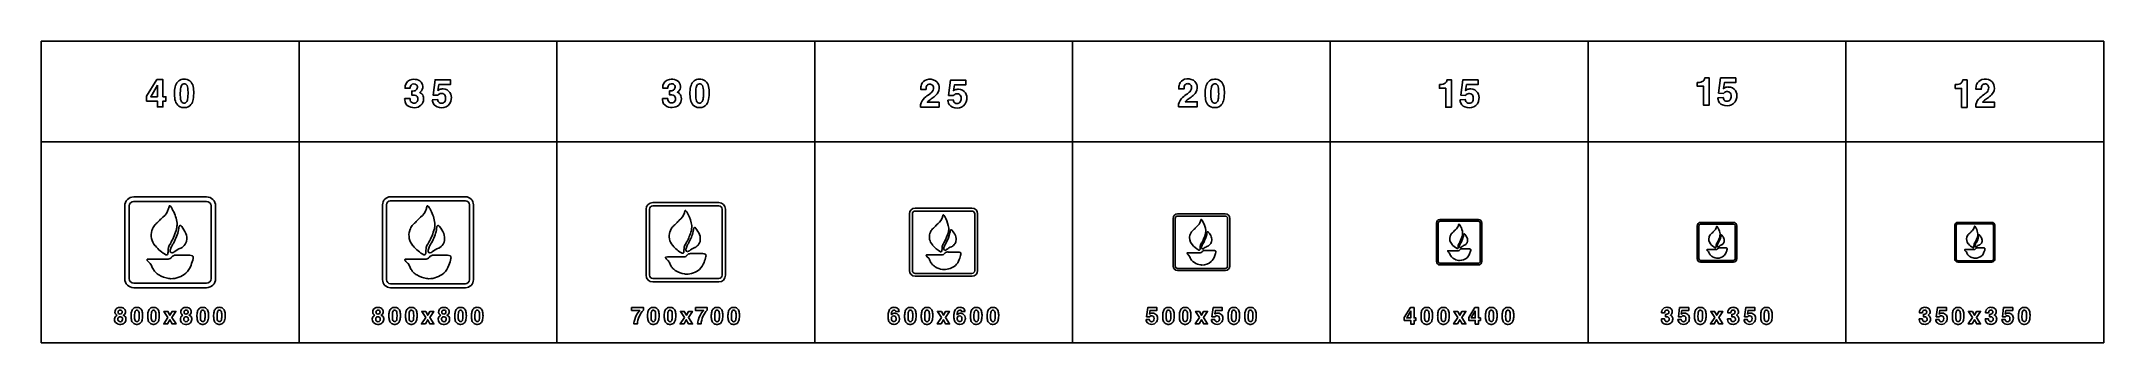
# Model space of a CAD drawing. Extents: x 0 to 18160, y 0 to 2655.
import ezdxf

# ---------------------------------------------------------------- set-up
doc = ezdxf.new("R2010")
doc.units = 0
doc.header["$MEASUREMENT"] = 0

msp = doc.modelspace()

# ---------------------------------------------------------------- linework, layer by layer
for points in [[(0, 1770), (2270, 1770), (2270, 2655), (0, 2655)], [(2270, 1770), (4540, 1770), (4540, 2655), (2270, 2655)], [(4540, 1770), (6810, 1770), (6810, 2655), (4540, 2655)], [(6810, 1770), (9080, 1770), (9080, 2655), (6810, 2655)], [(9080, 1770), (11350, 1770), (11350, 2655), (9080, 2655)], [(11350, 1770), (13620, 1770), (13620, 2655), (11350, 2655)], [(13620, 1770), (15890, 1770), (15890, 2655), (13620, 2655)], [(15890, 1770), (18160, 1770), (18160, 2655), (15890, 2655)], [(927.496, 2171.35), (1017.9, 2317.79), (1070.98, 2317.79), (1070.98, 2166.57), (1097.95, 2166.57), (1097.95, 2128.53), (1070.98, 2128.53), (1070.98, 2076.28), (1023.46, 2076.28), (1023.46, 2128.53), (927.496, 2128.53)], [(1023.46, 2269.13), (963.474, 2166.57), (1023.46, 2166.57)], [(0, 0), (2270, 0), (2270, 1770), (0, 1770)], [(2270, 0), (4540, 0), (4540, 1770), (2270, 1770)], [(4540, 0), (6810, 0), (6810, 1770), (4540, 1770)], [(6810, 0), (9080, 0), (9080, 1770), (6810, 1770)], [(9080, 0), (11350, 0), (11350, 1770), (9080, 1770)], [(11350, 0), (13620, 0), (13620, 1770), (11350, 1770)], [(13620, 0), (15890, 0), (15890, 1770), (13620, 1770)], [(15890, 0), (18160, 0), (18160, 1770), (15890, 1770)], [(1115.2, 221.769), (1080.08, 276.319), (1114.84, 276.319), (1133.11, 242.267), (1151.83, 276.319), (1185.98, 276.319), (1150.44, 222.29), (1186.95, 166.272), (1152.4, 166.272), (1132.54, 202.362), (1112.14, 166.272), (1077.99, 166.272)], [(3385.19, 221.769), (3350.07, 276.319), (3384.84, 276.319), (3403.11, 242.267), (3421.83, 276.319), (3455.97, 276.319), (3420.43, 222.29), (3456.95, 166.272), (3422.4, 166.272), (3402.54, 202.362), (3382.14, 166.272), (3347.99, 166.272)], [(5662.41, 221.386), (5627.29, 275.936), (5662.06, 275.936), (5680.33, 241.884), (5699.05, 275.936), (5733.19, 275.936), (5697.65, 221.908), (5734.17, 165.889), (5699.62, 165.889), (5679.76, 201.979), (5659.35, 165.889), (5625.21, 165.889)], [(7925.79, 221.523), (7890.67, 276.072), (7925.43, 276.072), (7943.7, 242.02), (7962.42, 276.072), (7996.57, 276.072), (7961.03, 222.044), (7997.54, 166.025), (7962.99, 166.025), (7943.13, 202.115), (7922.73, 166.025), (7888.58, 166.025)], [(10198.2, 221.797), (10163.1, 276.346), (10197.9, 276.346), (10216.2, 242.294), (10234.9, 276.346), (10269, 276.346), (10233.5, 222.318), (10270, 166.299), (10235.4, 166.299), (10215.6, 202.389), (10195.2, 166.299), (10161, 166.299)], [(12001, 222.096), (12055.2, 309.963), (12087.1, 309.963), (12087.1, 219.229), (12103.3, 219.229), (12103.3, 196.409), (12087.1, 196.409), (12087.1, 165.058), (12058.6, 165.058), (12058.6, 196.409), (12001, 196.409)], [(12058.6, 280.769), (12022.6, 219.229), (12058.6, 219.229)], [(12472.5, 221.797), (12437.4, 276.347), (12472.2, 276.347), (12490.5, 242.294), (12509.2, 276.347), (12543.3, 276.347), (12507.8, 222.318), (12544.3, 166.299), (12509.7, 166.299), (12489.9, 202.389), (12469.5, 166.299), (12435.3, 166.299)], [(12569, 222.114), (12623.3, 309.981), (12655.1, 309.981), (12655.1, 219.246), (12671.3, 219.246), (12671.3, 196.427), (12655.1, 196.427), (12655.1, 165.076), (12626.6, 165.076), (12626.6, 196.427), (12569, 196.427)], [(12626.6, 280.787), (12590.6, 219.246), (12626.6, 219.246)], [(14734.2, 221.783), (14699.1, 276.333), (14733.9, 276.333), (14752.1, 242.281), (14770.8, 276.333), (14805, 276.333), (14769.4, 222.304), (14806, 166.285), (14771.4, 166.285), (14751.6, 202.375), (14731.2, 166.285), (14697, 166.285)], [(17004.2, 221.783), (16969.1, 276.333), (17003.9, 276.333), (17022.1, 242.281), (17040.8, 276.333), (17075, 276.333), (17039.4, 222.304), (17076, 166.285), (17041.4, 166.285), (17021.6, 202.375), (17001.2, 166.285), (16967, 166.285)]]:
    msp.add_lwpolyline(points, close=True)
for points in [[(1173.29, 2191.65, -0.0563084), (1179.33, 2254.48, -0.130301), (1201.53, 2298.28, -0.174843), (1243.35, 2319.69, -0.147552), (1296.47, 2313.05, -0.192146), (1333.28, 2269.88, -0.0833996), (1342.52, 2212.85, -0.0545507), (1337.51, 2142.08, -0.116773), (1318.43, 2098, -0.221099), (1263.57, 2070.32, -0.162564), (1212.11, 2082.84, -0.174743), (1180.84, 2128.26, -0.0640867), (1173.37, 2186.95)], [(1224.67, 2161.12, 0.0124589), (1225.19, 2154.8, 0.0668192), (1230.8, 2129.4, 0.615362), (1281.7, 2123.79, 0.0726881), (1287.15, 2136.83, 0.0588562), (1291.85, 2174.11, 0.0389037), (1290.23, 2241.09, 0.084671), (1283.64, 2264.43, 0.156013), (1272.18, 2276.6, 0.143208), (1256.47, 2279.56, 0.172584), (1240.71, 2273.36, 0.132565), (1230.76, 2257.8, 0.0498315), (1226.21, 2236.08, 0.0368731)], [(3199.84, 2150.87), (3246.2, 2150.87, 0.0411845), (3248.26, 2135.66, 0.335066), (3278.75, 2110.39, 0.276505), (3310.74, 2124.92, 0.158203), (3316.31, 2145.65, 0.0878221), (3313.34, 2161.57, 0.217575), (3294.82, 2178.44, 0.0882727), (3273.57, 2181.56), (3262.75, 2181.56), (3262.75, 2216.82, 0.0282129), (3282.34, 2217.42, 0.50028), (3309.32, 2262.91, 0.235001), (3290.79, 2277.96, 0.165496), (3265.12, 2275.67, 0.220849), (3250.9, 2259.12, 0.055705), (3248.02, 2240.92), (3203.2, 2240.92, -0.0488003), (3204.97, 2263.51, -0.30773), (3262.59, 2318.01, -0.146685), (3322.07, 2312.08, -0.469869), (3348.61, 2219.31, -0.0891152), (3336.57, 2207.54), (3332.3, 2204.54, -0.0245333), (3343.48, 2198.14, -0.202429), (3365.75, 2161.45, -0.422325), (3303.08, 2072, -0.154301), (3238.98, 2079.19, -0.287878), (3199.96, 2139.89, -0.0143877)], [(3442.43, 2139.57), (3489.39, 2141.35, 0.0452719), (3495.79, 2125.12, 0.0567733), (3500.53, 2118.25, 0.070207), (3504.95, 2114.77, 0.264984), (3540.97, 2112.87, 0.20748), (3558.38, 2135.98, 0.147389), (3557.24, 2174.01, 0.308532), (3527.86, 2195.42, 0.215743), (3498.08, 2185.19, 0.028781), (3492.71, 2178.95), (3450.09, 2180.96), (3467.91, 2315.64), (3601.95, 2315.64), (3601.95, 2273.77), (3501.51, 2273.77), (3492.55, 2221.76, -0.0211252), (3505.46, 2229.3, -0.121371), (3538.8, 2235.15, -0.244671), (3598.59, 2203.2, -0.173069), (3610.16, 2144.07, -0.256779), (3564.98, 2078.08, -0.199585), (3485.44, 2077.01, -0.245625), (3445.16, 2125.91, -0.0170062)], [(5469.08, 2152.29), (5515.45, 2152.29, 0.0411845), (5517.5, 2137.08, 0.335066), (5547.99, 2111.8, 0.276505), (5579.98, 2126.34, 0.158203), (5585.55, 2147.07, 0.0878221), (5582.59, 2162.99, 0.217575), (5564.07, 2179.85, 0.0882727), (5542.82, 2182.97), (5532, 2182.97), (5532, 2218.24, 0.0282129), (5551.59, 2218.83, 0.50028), (5578.56, 2264.33, 0.235001), (5560.04, 2279.38, 0.165496), (5534.37, 2277.09, 0.220849), (5520.15, 2260.54, 0.055705), (5517.27, 2242.33), (5472.44, 2242.33, -0.0488003), (5474.22, 2264.92, -0.30773), (5531.84, 2319.43, -0.146685), (5591.32, 2313.5, -0.469869), (5617.86, 2220.73, -0.0891152), (5605.81, 2208.96), (5601.55, 2205.96, -0.0245333), (5612.72, 2199.56, -0.202429), (5635, 2162.87, -0.422325), (5572.32, 2073.41, -0.154301), (5508.22, 2080.6, -0.287878), (5469.2, 2141.31, -0.0143877)], [(5711.68, 2191.65, -0.0563084), (5717.72, 2254.48, -0.130301), (5739.91, 2298.28, -0.174843), (5781.74, 2319.69, -0.147552), (5834.86, 2313.05, -0.192146), (5871.67, 2269.88, -0.0833996), (5880.91, 2212.85, -0.0545507), (5875.89, 2142.08, -0.116773), (5856.82, 2098, -0.221099), (5801.96, 2070.32, -0.162564), (5750.5, 2082.84, -0.174743), (5719.22, 2128.26, -0.0640867), (5711.76, 2186.95)], [(5763.06, 2161.12, 0.0124589), (5763.57, 2154.8, 0.0668192), (5769.18, 2129.4, 0.615362), (5820.09, 2123.79, 0.0726881), (5825.54, 2136.83, 0.0588562), (5830.24, 2174.11, 0.0389037), (5828.62, 2241.09, 0.084671), (5822.02, 2264.43, 0.156013), (5810.57, 2276.6, 0.143208), (5794.85, 2279.56, 0.172584), (5779.09, 2273.36, 0.132565), (5769.14, 2257.8, 0.0498315), (5764.6, 2236.08, 0.0368731)], [(7741.06, 2074.79, -0.0640343), (7742.32, 2095.72, -0.161687), (7778.14, 2156.27, -0.0283718), (7819.97, 2188.65, 0.0545111), (7840.86, 2206.58, 0.192461), (7855.83, 2246.12, 0.234238), (7842.24, 2272.5, 0.196223), (7816.93, 2277.28, 0.252425), (7795.01, 2260.1, 0.0856617), (7790.86, 2243.08, 0.0202329), (7790.15, 2231.39), (7743.51, 2231.39, -0.0983795), (7749.55, 2272.7, -0.245047), (7795.72, 2315.83, -0.207102), (7872.69, 2307.49, -0.233443), (7905.15, 2255.16, -0.20961), (7886.99, 2190.98, -0.0785124), (7853.06, 2159.51, 0.0107372), (7817.24, 2133.72, 0.0665092), (7801.37, 2117.68), (7905.86, 2117.68), (7905.86, 2074.79)], [(7981.21, 2136.73), (8028.17, 2138.5, 0.0452719), (8034.56, 2122.27, 0.0567733), (8039.3, 2115.4, 0.070207), (8043.73, 2111.93, 0.264984), (8079.74, 2110.03, 0.20748), (8097.16, 2133.13, 0.147389), (8096.02, 2171.17, 0.308532), (8066.63, 2192.57, 0.215743), (8036.85, 2182.34, 0.028781), (8031.48, 2176.1), (7988.87, 2178.12), (8006.68, 2312.79), (8140.72, 2312.79), (8140.72, 2270.93), (8040.29, 2270.93), (8031.33, 2218.92, -0.0211252), (8044.24, 2226.46, -0.121371), (8077.57, 2232.3, -0.244671), (8137.37, 2200.35, -0.173069), (8148.94, 2141.23, -0.256779), (8103.76, 2075.23, -0.199585), (8024.22, 2074.17, -0.245625), (7983.93, 2123.06, -0.0170062)], [(10012.9, 2078.85, -0.0640343), (10014.2, 2099.78, -0.161687), (10050, 2160.33, -0.0283718), (10091.8, 2192.71, 0.0545111), (10112.7, 2210.64, 0.192461), (10127.7, 2250.18, 0.234238), (10114.1, 2276.56, 0.196223), (10088.8, 2281.34, 0.252425), (10066.8, 2264.16, 0.0856617), (10062.7, 2247.14, 0.0202329), (10062, 2235.45), (10015.3, 2235.45, -0.0983795), (10021.4, 2276.76, -0.245047), (10067.6, 2319.89, -0.207102), (10144.5, 2311.55, -0.233443), (10177, 2259.22, -0.20961), (10158.8, 2195.04, -0.0785124), (10124.9, 2163.57, 0.0107372), (10089.1, 2137.78, 0.0665092), (10073.2, 2121.74), (10177.7, 2121.74), (10177.7, 2078.85)], [(10247.9, 2191.49, -0.0563084), (10253.9, 2254.33, -0.130301), (10276.1, 2298.12, -0.174843), (10317.9, 2319.53, -0.147552), (10371, 2312.9, -0.192146), (10407.8, 2269.73, -0.0833996), (10417.1, 2212.7, -0.0545507), (10412.1, 2141.92, -0.116773), (10393, 2097.85, -0.221099), (10338.1, 2070.16, -0.162564), (10286.7, 2082.68, -0.174743), (10255.4, 2128.1, -0.0640867), (10247.9, 2186.79)], [(10299.2, 2160.96, 0.0124589), (10299.8, 2154.64, 0.0668192), (10305.4, 2129.25, 0.615362), (10356.3, 2123.64, 0.0726881), (10361.7, 2136.67, 0.0588562), (10366.4, 2173.95, 0.0389037), (10364.8, 2240.94, 0.084671), (10358.2, 2264.28, 0.156013), (10346.8, 2276.44, 0.143208), (10331, 2279.4, 0.172584), (10315.3, 2273.2, 0.132565), (10305.3, 2257.64, 0.0498315), (10300.8, 2235.92, 0.0368731)], [(12310.9, 2274.45), (12324.1, 2274.45, 0.0261527), (12330.1, 2275.12, 0.0824327), (12354.9, 2282.34, 0.211118), (12374.9, 2306.08, 0.0230957), (12377.6, 2315.99), (12415.7, 2315.99), (12415.7, 2074.01), (12367.1, 2074.01), (12367.1, 2241.03), (12310.9, 2241.03)], [(12491, 2139), (12538, 2140.78, 0.0452719), (12544.4, 2124.55, 0.0567733), (12549.1, 2117.67, 0.070207), (12553.5, 2114.2, 0.264984), (12589.6, 2112.3, 0.20748), (12607, 2135.41, 0.147389), (12605.8, 2173.44, 0.308532), (12576.4, 2194.85, 0.215743), (12546.7, 2184.62, 0.028781), (12541.3, 2178.38), (12498.7, 2180.39), (12516.5, 2315.07), (12650.5, 2315.07), (12650.5, 2273.2), (12550.1, 2273.2), (12541.1, 2221.19, -0.0211252), (12554.1, 2228.73, -0.121371), (12587.4, 2234.58, -0.244671), (12647.2, 2202.63, -0.173069), (12658.8, 2143.5, -0.256779), (12613.6, 2077.51, -0.199585), (12534, 2076.44, -0.245625), (12493.7, 2125.34, -0.0170062)], [(14580.9, 2291.94), (14594, 2291.94, 0.0261527), (14600.1, 2292.61, 0.0824327), (14624.9, 2299.84, 0.211118), (14644.9, 2323.58, 0.0230957), (14647.6, 2333.49), (14685.7, 2333.49), (14685.7, 2091.51), (14637.1, 2091.51), (14637.1, 2258.53), (14580.9, 2258.53)], [(14761, 2156.5), (14808, 2158.28, 0.0452719), (14814.4, 2142.04, 0.0567733), (14819.1, 2135.17, 0.070207), (14823.5, 2131.7, 0.264984), (14859.6, 2129.8, 0.20748), (14877, 2152.9, 0.147389), (14875.8, 2190.94, 0.308532), (14846.4, 2212.34, 0.215743), (14816.7, 2202.11, 0.028781), (14811.3, 2195.87), (14768.7, 2197.89), (14786.5, 2332.56), (14920.5, 2332.56), (14920.5, 2290.7), (14820.1, 2290.7), (14811.1, 2238.69, -0.0211252), (14824, 2246.23, -0.121371), (14857.4, 2252.08, -0.244671), (14917.2, 2220.12, -0.173069), (14928.7, 2161, -0.256779), (14883.6, 2095.01, -0.199585), (14804, 2093.94, -0.245625), (14763.7, 2142.83, -0.0170062)], [(16852.4, 2273.43), (16865.5, 2273.43, 0.0261527), (16871.5, 2274.1, 0.0824327), (16896.4, 2281.32, 0.211118), (16916.4, 2305.06, 0.0230957), (16919, 2314.97), (16957.1, 2314.97), (16957.1, 2072.99), (16908.5, 2072.99), (16908.5, 2240.01), (16852.4, 2240.01)], [(17032.5, 2075.98, -0.0640343), (17033.8, 2096.92, -0.161687), (17069.6, 2157.46, -0.0283718), (17111.4, 2189.85, 0.0545111), (17132.3, 2207.78, 0.192461), (17147.3, 2247.31, 0.234238), (17133.7, 2273.69, 0.196223), (17108.4, 2278.47, 0.252425), (17086.4, 2261.29, 0.0856617), (17082.3, 2244.27, 0.0202329), (17081.6, 2232.58), (17034.9, 2232.58, -0.0983795), (17041, 2273.89, -0.245047), (17087.1, 2317.02, -0.207102), (17164.1, 2308.69, -0.233443), (17196.6, 2256.36, -0.20961), (17178.4, 2192.18, -0.0785124), (17144.5, 2160.7, 0.0107372), (17108.7, 2134.91, 0.0665092), (17092.8, 2118.88), (17197.3, 2118.88), (17197.3, 2075.98)], [(814.994, 485, -0.414213), (734.994, 565), (734.994, 1205, -0.414213), (814.994, 1285), (1454.99, 1285, -0.414213), (1534.99, 1205), (1534.99, 565, -0.414213), (1454.99, 485)], [(3074.99, 485, -0.414213), (3004.99, 555), (3004.99, 1215, -0.414213), (3074.99, 1285), (3734.99, 1285, -0.414213), (3804.99, 1215), (3804.99, 555, -0.414213), (3734.99, 485)], [(814.994, 525), (1454.99, 525, 0.414213), (1494.99, 565), (1494.99, 1205, 0.414213), (1454.99, 1245), (814.994, 1245, 0.414213), (774.994, 1205), (774.994, 565, 0.414213)], [(973.878, 989.3, -0.0337573), (976.203, 994.455, -0.0394471), (996.044, 1031.87, -0.0486481), (1016.11, 1052.24, 0.0371419), (1047.53, 1084.12, -0.0220269), (1069.64, 1105.75, 0.156671), (1121.29, 1180.82, 0.0259182), (1124.97, 1195.8, 0.00726328), (1125.39, 1199.77, -0.446227), (1132.35, 1205.79, -0.0799801), (1133.18, 1205.4, -0.134549), (1145.84, 1190.79, -0.0116911), (1159.78, 1165.35, -0.0932444), (1195.28, 1051.99, -0.0478196), (1194.12, 1018.51, -0.0263854), (1191.55, 1003.06, -0.0525553), (1143.43, 885.118, -0.0133702), (1131.2, 864.474, 0.131387), (1118.35, 828.187, 0.00709696), (1118.22, 826.087, 0.00541895), (1115.72, 788.23, -0.42233), (1099.27, 773.504, -0.0344269), (1098.32, 773.986, -0.0925688), (1004.69, 852.15, -0.00511203), (1002.89, 854.373, -0.261152)], [(3074.99, 520), (3734.99, 520, 0.414213), (3769.99, 555), (3769.99, 1215, 0.414213), (3734.99, 1250), (3074.99, 1250, 0.414213), (3039.99, 1215), (3039.99, 555, 0.414213)], [(3243.88, 989.3, -0.0337573), (3246.2, 994.455, -0.0394471), (3266.04, 1031.87, -0.0486481), (3286.11, 1052.24, 0.0371419), (3317.53, 1084.12, -0.0220269), (3339.64, 1105.75, 0.156671), (3391.29, 1180.82, 0.0259182), (3394.96, 1195.8, 0.00726328), (3395.39, 1199.77, -0.446227), (3402.35, 1205.79, -0.0799801), (3403.18, 1205.4, -0.134549), (3415.84, 1190.79, -0.0116911), (3429.78, 1165.35, -0.0932444), (3465.27, 1051.99, -0.0478196), (3464.12, 1018.51, -0.0263854), (3461.55, 1003.06, -0.0525553), (3413.43, 885.118, -0.0133702), (3401.2, 864.474, 0.131387), (3388.35, 828.187, 0.00709696), (3388.22, 826.087, 0.00541895), (3385.72, 788.23, -0.42233), (3369.27, 773.504, -0.0344269), (3368.32, 773.986, -0.0925688), (3274.69, 852.15, -0.00511203), (3272.89, 854.373, -0.261152)], [(5384.99, 535, -0.414213), (5324.99, 595), (5324.99, 1175, -0.414213), (5384.99, 1235), (5964.99, 1235, -0.414213), (6024.99, 1175), (6024.99, 595, -0.414213), (5964.99, 535)], [(5384.99, 565.001), (5964.99, 565.001, 0.414213), (5994.99, 595.001), (5994.99, 1175, 0.414213), (5964.99, 1205), (5384.99, 1205, 0.414213), (5354.99, 1175), (5354.99, 595.001, 0.414213)], [(5534.02, 976.262, -0.0337573), (5536.05, 980.773, -0.0394471), (5553.41, 1013.51, -0.0486481), (5570.97, 1031.33, 0.0371419), (5598.46, 1059.23, -0.0220269), (5617.81, 1078.16, 0.156671), (5663, 1143.84, 0.0259182), (5666.22, 1156.95, 0.00726328), (5666.59, 1160.42, -0.446227), (5672.68, 1165.69, -0.0799801), (5673.41, 1165.35, -0.134549), (5684.48, 1152.57, -0.0116911), (5696.68, 1130.31, -0.0932444), (5727.74, 1031.12, -0.0478196), (5726.73, 1001.82, -0.0263854), (5724.48, 988.299, -0.0525553), (5682.38, 885.103, -0.0133702), (5671.67, 867.04, 0.131387), (5660.43, 835.289, 0.00709696), (5660.31, 833.452, 0.00541895), (5658.13, 800.326, -0.42233), (5643.73, 787.441, -0.0344269), (5642.91, 787.863, -0.0925688), (5560.98, 856.256, -0.00511203), (5559.4, 858.201, -0.261152)], [(7694.99, 585, -0.414213), (7644.99, 635), (7644.99, 1135, -0.414213), (7694.99, 1185), (8194.99, 1185, -0.414213), (8244.99, 1135), (8244.99, 635, -0.414213), (8194.99, 585)], [(7694.99, 610), (8194.99, 610, 0.414213), (8219.99, 635), (8219.99, 1135, 0.414213), (8194.99, 1160), (7694.99, 1160, 0.414213), (7669.99, 1135), (7669.99, 635, 0.414213)], [(7824.16, 963.225, -0.0337573), (7825.9, 967.092, -0.0394471), (7840.78, 995.155, -0.0486481), (7855.83, 1010.43, 0.0371419), (7879.4, 1034.34, -0.0220269), (7895.98, 1050.57, 0.156671), (7934.71, 1106.86, 0.0259182), (7937.47, 1118.1, 0.00726328), (7937.79, 1121.08, -0.446227), (7943.01, 1125.59, -0.0799801), (7943.64, 1125.3, -0.134549), (7953.13, 1114.34, -0.0116911), (7963.58, 1095.27, -0.0932444), (7990.21, 1010.24, -0.0478196), (7989.34, 985.13, -0.0263854), (7987.41, 973.543, -0.0525553), (7951.32, 885.089, -0.0133702), (7942.15, 869.606, 0.131387), (7932.51, 842.391, 0.00709696), (7932.41, 840.816, 0.00541895), (7930.54, 812.422, -0.42233), (7918.2, 801.378, -0.0344269), (7917.49, 801.74, -0.0925688), (7847.27, 860.363, -0.00511203), (7845.91, 862.03, -0.261152)], [(10005, 635, -0.414213), (9964.99, 675), (9964.99, 1095, -0.414213), (10005, 1135), (10425, 1135, -0.414213), (10465, 1095), (10465, 675, -0.414213), (10425, 635)], [(10005, 655), (10425, 655, 0.414213), (10445, 675), (10445, 1095, 0.414213), (10425, 1115), (10005, 1115, 0.414213), (9984.99, 1095), (9984.99, 675, 0.414213)], [(1136.48, 814.254, -0.0523632), (1141.69, 831.466, -0.0466499), (1149.15, 851.398, -0.0232787), (1164.4, 876.557, 0.00537779), (1167.15, 881.143, 0.0641757), (1209.5, 993.469), (1209.59, 993.987, 0.014782), (1212.24, 1016.78, -0.0431693), (1214.43, 1025.01, -0.037653), (1215.39, 1026.96, -0.584174), (1231.6, 1029.58, -0.0507757), (1235.3, 1025.94, -0.00449677), (1237.21, 1023.52, -0.0477059), (1273.59, 963.034, -0.132611), (1279.42, 895.967), (1278.96, 892.445, -0.0486732), (1274.35, 879.675, -0.118909), (1239.64, 838.704, -0.0213959), (1230.83, 832.995, -0.0658204), (1227.76, 832.071, 0.0749604), (1170.83, 799.683, -0.0240521), (1165, 795.157, -0.0329341), (1161.76, 793.66, -0.704917)], [(3406.48, 814.254, -0.0523632), (3411.69, 831.466, -0.0466499), (3419.15, 851.398, -0.0232787), (3434.4, 876.557, 0.00537779), (3437.15, 881.143, 0.0641757), (3479.5, 993.469), (3479.58, 993.987, 0.014782), (3482.24, 1016.78, -0.0431693), (3484.43, 1025.01, -0.037653), (3485.39, 1026.96, -0.584174), (3501.59, 1029.58, -0.0507757), (3505.3, 1025.94, -0.00449677), (3507.21, 1023.52, -0.0477059), (3543.59, 963.034, -0.132611), (3549.42, 895.967), (3548.96, 892.445, -0.0486732), (3544.35, 879.675, -0.118909), (3509.64, 838.704, -0.0213959), (3500.83, 832.995, -0.0658204), (3497.76, 832.071, 0.0749604), (3440.83, 799.683, -0.0240521), (3435, 795.157, -0.0329341), (3431.76, 793.66, -0.704917)], [(5676.29, 823.098, -0.0523632), (5680.85, 838.158, -0.0466499), (5687.38, 855.598, -0.0232787), (5700.72, 877.612, 0.00537779), (5703.13, 881.625, 0.0641757), (5740.22, 980.137, 0.014782), (5742.58, 1000.31, -0.0431693), (5744.5, 1007.51, -0.037653), (5745.34, 1009.22, -0.584174), (5759.52, 1011.5, -0.0507757), (5762.76, 1008.32, -0.00449677), (5764.43, 1006.21, -0.0477059), (5796.27, 953.28, -0.132611), (5801.36, 894.596), (5800.97, 891.514, -0.0486732), (5796.93, 880.34, -0.118909), (5766.56, 844.491, -0.0213959), (5758.85, 839.495, -0.0658204), (5756.16, 838.687, 0.0749604), (5706.35, 810.348, -0.0240521), (5701.25, 806.388, -0.0329341), (5698.42, 805.077, -0.704917)], [(7946.11, 831.941, -0.0523632), (7950.02, 844.85, -0.0466499), (7955.61, 859.799, -0.0232787), (7967.05, 878.668, 0.00537779), (7969.11, 882.108, 0.0641757), (8000.91, 966.546, 0.014782), (8002.93, 983.838, -0.0431693), (8004.57, 990.008, -0.037653), (8005.29, 991.471, -0.584174), (8017.44, 993.433, -0.0507757), (8020.23, 990.704, -0.00449677), (8021.65, 988.893, -0.0477059), (8048.94, 943.526, -0.132611), (8053.31, 893.225), (8052.97, 890.584, -0.0486732), (8049.51, 881.006, -0.118909), (8023.48, 850.278, -0.0213959), (8016.87, 845.996, -0.0658204), (8014.57, 845.303, 0.0749604), (7971.87, 821.012, -0.0240521), (7967.5, 817.618, -0.0329341), (7965.07, 816.495, -0.704917)], [(10114.3, 950.188, -0.0337573), (10115.8, 953.41, -0.0394471), (10128.2, 976.796, -0.0486481), (10140.7, 989.523, 0.0371419), (10160.3, 1009.45, -0.0220269), (10174.1, 1022.97, 0.156671), (10206.4, 1069.89, 0.0259182), (10208.7, 1079.25, 0.00726328), (10209, 1081.73, -0.446227), (10213.3, 1085.49, -0.0799801), (10213.9, 1085.25, -0.134549), (10221.8, 1076.12, -0.0116911), (10230.5, 1060.22, -0.0932444), (10252.7, 989.369, -0.0478196), (10252, 968.442, -0.0263854), (10250.3, 958.786, -0.0525553), (10220.3, 885.074, -0.0133702), (10212.6, 872.171, 0.131387), (10204.6, 849.492, 0.00709696), (10204.5, 848.18, 0.00541895), (10202.9, 824.519, -0.42233), (10192.7, 815.315, -0.0344269), (10192.1, 815.617, -0.0925688), (10133.6, 864.469, -0.00511203), (10132.4, 865.858, -0.261152)], [(10215.9, 840.784, -0.0523632), (10219.2, 851.541, -0.0466499), (10223.8, 863.999, -0.0232787), (10233.4, 879.723, 0.00537779), (10235.1, 882.59, 0.0641757), (10261.6, 952.955, 0.014782), (10263.3, 967.365, -0.0431693), (10264.6, 972.507, -0.037653), (10265.2, 973.726, -0.584174), (10275.4, 975.361, -0.0507757), (10277.7, 973.087, -0.00449677), (10278.9, 971.578, -0.0477059), (10301.6, 933.771, -0.132611), (10305.3, 891.854), (10305, 889.653, -0.0486732), (10302.1, 881.672, -0.118909), (10280.4, 856.065, -0.0213959), (10274.9, 852.497, -0.0658204), (10273, 851.919, 0.0749604), (10237.4, 831.677, -0.0240521), (10233.7, 828.848, -0.0329341), (10231.7, 827.912, -0.704917)], [(12315, 685, -0.414213), (12285, 715), (12285, 1055, -0.414213), (12315, 1085), (12655, 1085, -0.414213), (12685, 1055), (12685, 715, -0.414213), (12655, 685)], [(12315, 700), (12655, 700, 0.414213), (12670, 715), (12670, 1055, 0.414213), (12655, 1070), (12315, 1070, 0.414213), (12300, 1055), (12300, 715, 0.414213)], [(12404.4, 937.118, -0.0337573), (12405.6, 939.696, -0.0394471), (12415.5, 958.405, -0.0486481), (12425.5, 968.586, 0.0371419), (12441.2, 984.526, -0.0220269), (12452.3, 995.345, 0.156671), (12478.1, 1032.88, 0.0259182), (12479.9, 1040.37, 0.00726328), (12480.2, 1042.35, -0.446227), (12483.8, 1045.26, -0.134549), (12490.4, 1037.86, -0.0116911), (12497.4, 1025.14, -0.0932444), (12515.1, 968.463, -0.0478196), (12514.5, 951.722, -0.0263854), (12513.2, 943.996, -0.0525553), (12489.2, 885.027, -0.0133702), (12483.1, 874.705, 0.131387), (12476.6, 856.562, 0.00709696), (12476.6, 855.512, 0.00541895), (12475.3, 836.583, -0.42233), (12467.1, 829.22, -0.0344269), (12466.6, 829.461, -0.0925688), (12419.8, 868.543, -0.00511203), (12418.9, 869.654, -0.261152)], [(12485.7, 849.595, -0.0523632), (12488.3, 858.201, -0.0466499), (12492, 868.167, -0.0232787), (12499.7, 880.746, 0.00537779), (12501, 883.039, 0.0641757), (12522.2, 939.332, 0.014782), (12523.6, 950.86, -0.0431693), (12524.7, 954.973, -0.037653), (12525.2, 955.949, -0.584174), (12533.3, 957.256, -0.0507757), (12535.1, 955.437, -0.00449677), (12536.1, 954.23, -0.0477059), (12554.3, 923.985, -0.132611), (12557.2, 890.451), (12556.9, 888.69, -0.0486732), (12554.6, 882.305, -0.118909), (12537.3, 861.82, -0.0213959), (12532.9, 858.965, -0.0658204), (12531.3, 858.503, 0.0749604), (12502.9, 842.309, -0.0240521), (12500, 840.046, -0.0329341), (12498.3, 839.298, -0.704917)], [(14610, 710, -0.414213), (14580, 740), (14580, 1030, -0.414213), (14610, 1060), (14900, 1060, -0.414213), (14930, 1030), (14930, 740, -0.414213), (14900, 710)], [(14610, 725), (14900, 725, 0.414213), (14915, 740), (14915, 1030, 0.414213), (14900, 1045), (14610, 1045, 0.414213), (14595, 1030), (14595, 740, 0.414213)], [(14684.5, 930.639, -0.0337573), (14685.5, 932.895, -0.0394471), (14694.2, 949.268, -0.0486481), (14703, 958.178, 0.0371419), (14716.7, 972.128, -0.0220269), (14726.4, 981.596, 0.156671), (14749, 1014.44, 0.0259182), (14750.6, 1021, 0.00726328), (14750.8, 1022.73, -0.446227), (14754, 1025.28, -0.134549), (14759.7, 1018.8, -0.0116911), (14765.8, 1007.68, -0.0932444), (14781.4, 958.071, -0.0478196), (14780.9, 943.419, -0.0263854), (14779.7, 936.658, -0.0525553), (14758.7, 885.052, -0.0133702), (14753.3, 876.019, 0.131387), (14747.7, 860.141, 0.00709696), (14747.7, 859.222, 0.00541895), (14746.6, 842.656, -0.42233), (14739.2, 836.319, -0.0925688), (14698, 870.626, -0.00511203), (14697.2, 871.599, -0.261152)], [(14755.6, 854.044, -0.0523632), (14757.9, 861.575, -0.0466499), (14761.2, 870.297, -0.0232787), (14767.9, 881.306, 0.00537779), (14769.1, 883.313, 0.0641757), (14787.6, 932.576, 0.014782), (14788.8, 942.665, -0.0431693), (14789.8, 946.265, -0.037653), (14790.2, 947.118, -0.584174), (14797.3, 948.263, -0.0507757), (14798.9, 946.671, -0.00449677), (14799.7, 945.614, -0.0477059), (14815.6, 919.146, -0.132611), (14818.2, 889.799), (14818, 888.258, -0.0486732), (14816, 882.67, -0.118909), (14800.8, 864.742, -0.0213959), (14796.9, 862.244, -0.0658204), (14795.6, 861.84, 0.0749604), (14770.7, 847.668, -0.0240521), (14768.1, 845.688, -0.0329341), (14766.7, 845.032, -0.704917)], [(16874, 710, -0.414213), (16850, 734), (16850, 1036, -0.414213), (16874, 1060), (17176, 1060, -0.414213), (17200, 1036), (17200, 734, -0.414213), (17176, 710)], [(16874, 722), (17176, 722, 0.414213), (17188, 734), (17188, 1036, 0.414213), (17176, 1048), (16874, 1048, 0.414213), (16862, 1036), (16862, 734, 0.414213)], [(16954.5, 930.639, -0.0337573), (16955.5, 932.895, -0.0394471), (16964.2, 949.268, -0.0486481), (16973, 958.178, 0.0371419), (16986.7, 972.128, -0.0220269), (16996.4, 981.596, 0.156671), (17019, 1014.44, 0.0259182), (17020.6, 1021, 0.00726328), (17020.8, 1022.73, -0.446227), (17024, 1025.28, -0.134549), (17029.7, 1018.8, -0.0116911), (17035.8, 1007.68, -0.0932444), (17051.4, 958.071, -0.0478196), (17050.9, 943.419, -0.0263854), (17049.7, 936.658, -0.0525553), (17028.7, 885.052, -0.0133702), (17023.3, 876.019, 0.131387), (17017.7, 860.141, 0.00709696), (17017.7, 859.222, 0.00541895), (17016.6, 842.656, -0.42233), (17009.2, 836.319, -0.0925688), (16968, 870.626, -0.00511203), (16967.2, 871.599, -0.261152)], [(17025.6, 854.044, -0.0523632), (17027.9, 861.575, -0.0466499), (17031.2, 870.297, -0.0232787), (17037.9, 881.306, 0.00537779), (17039.1, 883.313, 0.0641757), (17057.6, 932.576, 0.014782), (17058.8, 942.665, -0.0431693), (17059.8, 946.265, -0.037653), (17060.2, 947.118, -0.584174), (17067.3, 948.263, -0.0507757), (17068.9, 946.671, -0.00449677), (17069.7, 945.614, -0.0477059), (17085.6, 919.146, -0.132611), (17088.2, 889.799), (17088, 888.258, -0.0486732), (17086, 882.67, -0.118909), (17070.8, 864.742, -0.0213959), (17066.9, 862.244, -0.0658204), (17065.6, 861.84, 0.0749604), (17040.7, 847.668, -0.0240521), (17038.1, 845.688, -0.0329341), (17036.7, 845.032, -0.704917)], [(1035.64, 597.794, -0.0163151), (1021.48, 606.967, -0.0276111), (1008.61, 618.396, -0.061888), (986.97, 645.244, -0.032779), (977.141, 663.145, 0.112836), (960.072, 697.057, 0.00759794), (958.47, 698.92, 0.018785), (955.912, 701.092, -0.0100558), (944.173, 711.427, -0.120258), (936.975, 720.543, -0.0428575), (933.791, 724.751, -0.129128), (931.43, 731.67, -0.0631985), (931.626, 733.431, -0.212559), (933.099, 735.29, -0.107877), (937.143, 736.327, -0.0203817), (964.433, 736.691), (1118.58, 736.635, 0.236393), (1145.72, 752.113, 0.0091312), (1147.02, 753.764), (1147.5, 754.264, -0.241004), (1183.98, 770.632, -0.0199338), (1190.51, 770.402), (1307.15, 770.494, -0.105385), (1330.53, 765.76, -0.0537229), (1333.63, 763.459, -0.118209), (1337.76, 757.775, -0.125638), (1337.49, 742.991, -0.0349123), (1318.66, 682.872, -0.1327), (1273.24, 611.868, -0.176273), (1140.84, 564.165, -0.0252862), (1122.96, 565.612, -0.0998478)], [(3305.64, 597.794, -0.0163151), (3291.48, 606.967, -0.0276111), (3278.61, 618.396, -0.061888), (3256.97, 645.244, -0.032779), (3247.14, 663.145, 0.112836), (3230.07, 697.057, 0.00759794), (3228.47, 698.92, 0.018785), (3225.91, 701.092, -0.0100558), (3214.17, 711.427, -0.120258), (3206.97, 720.543, -0.0428575), (3203.79, 724.751, -0.129128), (3201.43, 731.67, -0.0631985), (3201.63, 733.431, -0.212559), (3203.1, 735.29, -0.107877), (3207.14, 736.327, -0.0203817), (3234.43, 736.691), (3388.58, 736.635, 0.236393), (3415.72, 752.113, 0.0091312), (3417.02, 753.764), (3417.5, 754.264, -0.241004), (3453.98, 770.632, -0.0199338), (3460.51, 770.402), (3577.15, 770.494, -0.105385), (3600.53, 765.76, -0.0537229), (3603.63, 763.459, -0.118209), (3607.76, 757.775, -0.125638), (3607.49, 742.991, -0.0349123), (3588.66, 682.872, -0.1327), (3543.24, 611.868, -0.176273), (3410.84, 564.165, -0.0252862), (3392.96, 565.612, -0.0998478)], [(5588.05, 633.695, -0.0163151), (5575.67, 641.721, -0.0276111), (5564.41, 651.721, -0.061888), (5545.47, 675.213, -0.032779), (5536.87, 690.877, 0.112836), (5521.94, 720.55, 0.00759794), (5520.53, 722.18, 0.018785), (5518.3, 724.081, -0.0100558), (5508.03, 733.124, -0.120258), (5501.73, 741.1, -0.0428575), (5498.94, 744.782, -0.129128), (5496.87, 750.836, -0.0631985), (5497.05, 752.377, -0.212559), (5498.34, 754.003, -0.107877), (5501.87, 754.911, -0.0203817), (5525.75, 755.23), (5660.63, 755.181, 0.236393), (5684.38, 768.724, 0.0091312), (5685.52, 770.169), (5685.94, 770.606, -0.241004), (5717.85, 784.928, -0.0199338), (5723.57, 784.727), (5825.63, 784.807, -0.105385), (5846.09, 780.665, -0.0537229), (5848.8, 778.652, -0.118209), (5852.41, 773.678, -0.125638), (5852.18, 760.743, -0.0349123), (5835.7, 708.138, -0.1327), (5795.96, 646.009, -0.176273), (5680.11, 604.27, -0.0252862), (5664.46, 605.535, -0.0998478)], [(7870.48, 669.596, -0.0163151), (7859.86, 676.475, -0.0276111), (7850.21, 685.047, -0.061888), (7833.98, 705.183, -0.032779), (7826.6, 718.609, 0.112836), (7813.8, 744.043, 0.00759794), (7812.6, 745.44, 0.018785), (7810.68, 747.069, -0.0100558), (7801.88, 754.821, -0.120258), (7796.48, 761.657, -0.0428575), (7794.09, 764.813, -0.129128), (7792.32, 770.002, -0.0631985), (7792.47, 771.323, -0.212559), (7793.57, 772.717, -0.107877), (7796.61, 773.496, -0.0203817), (7817.07, 773.768), (7932.68, 773.727, 0.236393), (7953.04, 785.335, 0.0091312), (7954.01, 786.573), (7954.38, 786.948, -0.241004), (7981.73, 799.224, -0.0199338), (7986.63, 799.052), (8074.11, 799.12, -0.105385), (8091.65, 795.57, -0.0537229), (8093.97, 793.844, -0.118209), (8097.07, 789.581, -0.125638), (8096.87, 778.494, -0.0349123), (8082.74, 733.404, -0.1327), (8048.68, 680.151, -0.176273), (7949.38, 644.374, -0.0252862), (7935.97, 645.459, -0.0998478)], [(10152.9, 705.496, -0.0163151), (10144, 711.229, -0.0276111), (10136, 718.372, -0.061888), (10122.5, 735.153, -0.032779), (10116.3, 746.341, 0.112836), (10105.7, 767.536, 0.00759794), (10104.7, 768.7, 0.018785), (10103.1, 770.058, -0.0100558), (10095.7, 776.517, -0.120258), (10091.2, 782.215, -0.0428575), (10089.2, 784.845, -0.129128), (10087.8, 789.169, -0.0631985), (10087.9, 790.269, -0.212559), (10088.8, 791.431, -0.107877), (10091.3, 792.08, -0.0203817), (10108.4, 792.307), (10204.7, 792.272, 0.236393), (10221.7, 801.946, 0.0091312), (10222.7, 803.134, -0.241004), (10245.6, 813.52, -0.0199338), (10249.7, 813.377), (10322.6, 813.434, -0.105385), (10337.2, 810.475, -0.0537229), (10339.1, 809.037, -0.118209), (10341.7, 805.484, -0.125638), (10341.6, 796.245, -0.0349123), (10329.8, 758.67, -0.1327), (10301.4, 714.292, -0.176273), (10218.6, 684.479, -0.0252862), (10207.5, 685.382, -0.0998478)], [(12435.3, 741.365, -0.0163151), (12428.2, 745.951, -0.0276111), (12421.8, 751.666, -0.061888), (12410.9, 765.09, -0.032779), (12406, 774.04, 0.112836), (12397.5, 790.996, 0.00759794), (12396.7, 791.928, 0.018785), (12395.4, 793.014, -0.0100558), (12389.6, 798.182, -0.120258), (12386, 802.739, -0.0428575), (12384.4, 804.843, -0.129128), (12383.2, 808.303, -0.0631985), (12383.3, 809.183, -0.212559), (12384, 810.113, -0.107877), (12386, 810.632, -0.0203817), (12399.7, 810.813), (12476.8, 810.786, 0.236393), (12490.3, 818.524, 0.0091312), (12491.1, 819.475, -0.241004), (12509.5, 827.784, -0.0199338), (12512.7, 827.669), (12571, 827.715, -0.105385), (12582.7, 825.348, -0.0537229), (12584.3, 824.197, -0.118209), (12586.3, 821.355, -0.125638), (12586.2, 813.964, -0.0349123), (12576.8, 783.904, -0.1327), (12554.1, 748.402, -0.176273), (12487.9, 724.551, -0.0252862), (12478.9, 725.274, -0.0998478)], [(14711.5, 759.327, -0.0163151), (14705.3, 763.341, -0.0276111), (14699.7, 768.342, -0.061888), (14690.2, 780.09, -0.032779), (14685.9, 787.923, 0.112836), (14678.5, 802.762, 0.00759794), (14677.8, 803.577, 0.018785), (14676.6, 804.528, -0.0100558), (14671.5, 809.05, -0.120258), (14668.3, 813.039, -0.0428575), (14667, 814.88, -0.129128), (14665.9, 817.907, -0.0631985), (14666, 818.678, -0.212559), (14666.7, 819.491, -0.107877), (14668.4, 819.946, -0.0203817), (14680.4, 820.105), (14747.8, 820.08, 0.236393), (14759.7, 826.853, 0.0091312), (14760.4, 827.685, -0.241004), (14776.4, 834.956, -0.0199338), (14779.3, 834.856), (14830.3, 834.896, -0.105385), (14840.6, 832.824, -0.0537229), (14841.9, 831.818, -0.118209), (14843.7, 829.33, -0.125638), (14843.6, 822.862, -0.0349123), (14835.4, 796.555, -0.1327), (14815.5, 765.486, -0.176273), (14757.6, 744.613, -0.0252862), (14749.7, 745.245, -0.0998478)], [(16981.5, 759.327, -0.0163151), (16975.3, 763.341, -0.0276111), (16969.7, 768.342, -0.061888), (16960.2, 780.09, -0.032779), (16955.9, 787.923, 0.112836), (16948.5, 802.762, 0.00759794), (16947.8, 803.577, 0.018785), (16946.6, 804.528, -0.0100558), (16941.5, 809.05, -0.120258), (16938.3, 813.039, -0.0428575), (16937, 814.88, -0.129128), (16935.9, 817.907, -0.0631985), (16936, 818.678, -0.212559), (16936.7, 819.491, -0.107877), (16938.4, 819.946, -0.0203817), (16950.4, 820.105), (17017.8, 820.08, 0.236393), (17029.7, 826.853, 0.0091312), (17030.4, 827.685, -0.241004), (17046.4, 834.956, -0.0199338), (17049.3, 834.856), (17100.3, 834.896, -0.105385), (17110.6, 832.824, -0.0537229), (17111.9, 831.818, -0.118209), (17113.7, 829.33, -0.125638), (17113.6, 822.862, -0.0349123), (17105.4, 796.555, -0.1327), (17085.5, 765.486, -0.176273), (17027.6, 744.613, -0.0252862), (17019.7, 745.245, -0.0998478)], [(667.968, 242.323, -0.0382282), (664.485, 243.627, -0.270406), (649.106, 267.703, -0.377372), (679.437, 309.622, -0.15371), (717.921, 307.513, -0.416366), (738.324, 258.058, -0.173733), (723.774, 243.674), (722.328, 242.987, -0.0479914), (731.997, 238.034, -0.173856), (743.608, 221.873, -0.440125), (712.542, 164.243, -0.184), (667.115, 168.106, -0.410286), (649.627, 226.897, -0.151435), (664.035, 240.357)], [(674.84, 207.087, 0.0490068), (675.765, 200.38, 0.121824), (679.864, 191.992, 0.229649), (696.878, 185.641, 0.256774), (712.873, 195.57, 0.178638), (714.674, 215.12, 0.196143), (706.475, 226.186, 0.197496), (689.082, 228.271, 0.222887), (677.163, 219.006, 0.124888)], [(677.305, 267.821, 0.0587981), (678.182, 263.887, 0.18403), (685.267, 254.717, 0.217144), (702.684, 253.485, 0.192437), (710.883, 260.57, 0.157808), (712.542, 273.982, 0.166677), (707.968, 282.821, 0.173614), (695.954, 287.323, 0.2359), (681.001, 280.902, 0.184791)], [(791.138, 234.257, -0.0563084), (794.763, 271.959, -0.130301), (808.081, 298.238, -0.174843), (833.176, 311.082, -0.147552), (865.048, 307.101, -0.192146), (887.133, 281.2, -0.0833996), (892.678, 246.982, -0.0545507), (889.668, 204.518, -0.116773), (878.223, 178.073, -0.221099), (845.308, 161.461, -0.162564), (814.432, 168.973, -0.174743), (795.664, 196.224, -0.0640867), (791.185, 231.437)], [(821.967, 215.94, 0.0124589), (822.275, 212.148, 0.0668192), (825.64, 196.911, 0.615362), (856.185, 193.547, 0.0726881), (859.455, 201.366, 0.0588562), (862.275, 223.736, 0.0389037), (861.304, 263.926, 0.084671), (857.346, 277.93, 0.156013), (850.474, 285.229, 0.143208), (841.043, 287.006, 0.172584), (831.588, 283.286, 0.132565), (825.616, 273.949, 0.0498315), (822.891, 260.916, 0.0368731)], [(937.884, 234.248, -0.0563084), (941.51, 271.95, -0.130301), (954.827, 298.229, -0.174843), (979.922, 311.073, -0.147552), (1011.79, 307.092, -0.192146), (1033.88, 281.192, -0.0833996), (1039.42, 246.974, -0.0545507), (1036.41, 204.509, -0.116773), (1024.97, 178.064, -0.221099), (992.055, 161.452, -0.162564), (961.178, 168.964, -0.174743), (942.41, 196.215, -0.0640867), (937.931, 231.428)], [(968.713, 215.931, 0.0124589), (969.021, 212.139, 0.0668192), (972.386, 196.902, 0.615362), (1002.93, 193.538, 0.0726881), (1006.2, 201.357, 0.0588562), (1009.02, 223.727, 0.0389037), (1008.05, 263.917, 0.084671), (1004.09, 277.921, 0.156013), (997.22, 285.22, 0.143208), (987.789, 286.997, 0.172584), (978.334, 283.277, 0.132565), (972.363, 273.94, 0.0498315), (969.637, 260.907, 0.0368731)], [(1248.01, 242.296, -0.0382282), (1244.53, 243.599, -0.270406), (1229.15, 267.675, -0.377372), (1259.48, 309.594, -0.15371), (1297.96, 307.485, -0.416366), (1318.36, 258.03, -0.173733), (1303.82, 243.646), (1302.37, 242.959, -0.0479914), (1312.04, 238.007, -0.173856), (1323.65, 221.845, -0.440125), (1292.58, 164.215, -0.184), (1247.16, 168.078, -0.410286), (1229.67, 226.869, -0.151435), (1244.08, 240.329)], [(1254.88, 207.059, 0.0490068), (1255.81, 200.353, 0.121824), (1259.91, 191.964, 0.229649), (1276.92, 185.613, 0.256774), (1292.91, 195.542, 0.178638), (1294.72, 215.092, 0.196143), (1286.52, 226.158, 0.197496), (1269.12, 228.244, 0.222887), (1257.2, 218.978, 0.124888)], [(1257.35, 267.793, 0.0587981), (1258.22, 263.86, 0.18403), (1265.31, 254.689, 0.217144), (1282.73, 253.457, 0.192437), (1290.92, 260.542, 0.157808), (1292.58, 273.954, 0.166677), (1288.01, 282.793, 0.173614), (1276, 287.296, 0.2359), (1261.04, 280.874, 0.184791)], [(1371.18, 234.284, -0.0563084), (1374.8, 271.986, -0.130301), (1388.12, 298.265, -0.174843), (1413.22, 311.109, -0.147552), (1445.09, 307.128, -0.192146), (1467.17, 281.227, -0.0833996), (1472.72, 247.01, -0.0545507), (1469.71, 204.545, -0.116773), (1458.26, 178.1, -0.221099), (1425.35, 161.488, -0.162564), (1394.47, 169, -0.174743), (1375.71, 196.251, -0.0640867), (1371.23, 231.464)], [(1402.01, 215.967, 0.0124589), (1402.32, 212.175, 0.0668192), (1405.68, 196.938, 0.615362), (1436.23, 193.574, 0.0726881), (1439.5, 201.393, 0.0588562), (1442.32, 223.763, 0.0389037), (1441.34, 263.953, 0.084671), (1437.39, 277.957, 0.156013), (1430.52, 285.256, 0.143208), (1421.08, 287.033, 0.172584), (1411.63, 283.313, 0.132565), (1405.66, 273.976, 0.0498315), (1402.93, 260.943, 0.0368731)], [(1517.93, 234.312, -0.0563084), (1521.55, 272.013, -0.130301), (1534.87, 298.293, -0.174843), (1559.96, 311.136, -0.147552), (1591.84, 307.155, -0.192146), (1613.92, 281.255, -0.0833996), (1619.47, 247.037, -0.0545507), (1616.46, 204.572, -0.116773), (1605.01, 178.127, -0.221099), (1572.1, 161.516, -0.162564), (1541.22, 169.027, -0.174743), (1522.45, 196.279, -0.0640867), (1517.97, 231.492)], [(1548.75, 215.994, 0.0124589), (1549.06, 212.203, 0.0668192), (1552.43, 196.966, 0.615362), (1582.97, 193.601, 0.0726881), (1586.24, 201.421, 0.0588562), (1589.06, 223.79, 0.0389037), (1588.09, 263.98, 0.084671), (1584.13, 277.985, 0.156013), (1577.26, 285.283, 0.143208), (1567.83, 287.06, 0.172584), (1558.38, 283.34, 0.132565), (1552.4, 274.004, 0.0498315), (1549.68, 260.97, 0.0368731)], [(2937.96, 242.323, -0.0382282), (2934.48, 243.627, -0.270406), (2919.1, 267.703, -0.377372), (2949.43, 309.622, -0.15371), (2987.91, 307.513, -0.416366), (3008.32, 258.058, -0.173733), (2993.77, 243.674), (2992.32, 242.987, -0.0479914), (3001.99, 238.034, -0.173856), (3013.6, 221.873, -0.440125), (2982.54, 164.243, -0.184), (2937.11, 168.105, -0.410286), (2919.62, 226.897, -0.151435), (2934.03, 240.357)], [(2944.83, 207.087, 0.0490068), (2945.76, 200.38, 0.121824), (2949.86, 191.992, 0.229649), (2966.87, 185.641, 0.256774), (2982.87, 195.57, 0.178638), (2984.67, 215.12, 0.196143), (2976.47, 226.186, 0.197496), (2959.08, 228.271, 0.222887), (2947.16, 219.006, 0.124888)], [(2947.3, 267.821, 0.0587981), (2948.18, 263.887, 0.18403), (2955.26, 254.717, 0.217144), (2972.68, 253.485, 0.192437), (2980.88, 260.57, 0.157808), (2982.54, 273.982, 0.166677), (2977.96, 282.821, 0.173614), (2965.95, 287.324, 0.2359), (2951, 280.902, 0.184791)], [(3061.13, 234.257, -0.0563084), (3064.76, 271.959, -0.130301), (3078.07, 298.238, -0.174843), (3103.17, 311.082, -0.147552), (3135.04, 307.101, -0.192146), (3157.13, 281.201, -0.0833996), (3162.67, 246.983, -0.0545507), (3159.66, 204.518, -0.116773), (3148.22, 178.073, -0.221099), (3115.3, 161.461, -0.162564), (3084.43, 168.973, -0.174743), (3065.66, 196.224, -0.0640867), (3061.18, 231.438)], [(3091.96, 215.94, 0.0124589), (3092.27, 212.148, 0.0668192), (3095.63, 196.911, 0.615362), (3126.18, 193.547, 0.0726881), (3129.45, 201.366, 0.0588562), (3132.27, 223.736, 0.0389037), (3131.3, 263.926, 0.084671), (3127.34, 277.93, 0.156013), (3120.47, 285.229, 0.143208), (3111.04, 287.006, 0.172584), (3101.58, 283.286, 0.132565), (3095.61, 273.949, 0.0498315), (3092.89, 260.916, 0.0368731)], [(3207.88, 234.248, -0.0563084), (3211.5, 271.95, -0.130301), (3224.82, 298.23, -0.174843), (3249.92, 311.073, -0.147552), (3281.79, 307.092, -0.192146), (3303.87, 281.192, -0.0833996), (3309.42, 246.974, -0.0545507), (3306.41, 204.509, -0.116773), (3294.96, 178.064, -0.221099), (3262.05, 161.452, -0.162564), (3231.17, 168.964, -0.174743), (3212.4, 196.215, -0.0640867), (3207.93, 231.429)], [(3238.71, 215.931, 0.0124589), (3239.02, 212.139, 0.0668192), (3242.38, 196.902, 0.615362), (3272.93, 193.538, 0.0726881), (3276.2, 201.357, 0.0588562), (3279.02, 223.727, 0.0389037), (3278.04, 263.917, 0.084671), (3274.09, 277.922, 0.156013), (3267.21, 285.22, 0.143208), (3257.78, 286.997, 0.172584), (3248.33, 283.277, 0.132565), (3242.36, 273.94, 0.0498315), (3239.63, 260.907, 0.0368731)], [(3518, 242.296, -0.0382282), (3514.52, 243.599, -0.270406), (3499.14, 267.675, -0.377372), (3529.47, 309.594, -0.15371), (3567.96, 307.485, -0.416366), (3588.36, 258.03, -0.173733), (3573.81, 243.646), (3572.36, 242.959, -0.0479914), (3582.03, 238.007, -0.173856), (3593.64, 221.845, -0.440125), (3562.58, 164.215, -0.184), (3517.15, 168.078, -0.410286), (3499.66, 226.869, -0.151435), (3514.07, 240.329)], [(3524.88, 207.059, 0.0490068), (3525.8, 200.353, 0.121824), (3529.9, 191.964, 0.229649), (3546.91, 185.613, 0.256774), (3562.91, 195.542, 0.178638), (3564.71, 215.092, 0.196143), (3556.51, 226.158, 0.197496), (3539.12, 228.244, 0.222887), (3527.2, 218.978, 0.124888)], [(3527.34, 267.793, 0.0587981), (3528.22, 263.86, 0.18403), (3535.3, 254.689, 0.217144), (3552.72, 253.457, 0.192437), (3560.92, 260.542, 0.157808), (3562.58, 273.955, 0.166677), (3558, 282.793, 0.173614), (3545.99, 287.296, 0.2359), (3531.04, 280.874, 0.184791)], [(3641.17, 234.284, -0.0563084), (3644.8, 271.986, -0.130301), (3658.12, 298.265, -0.174843), (3683.21, 311.109, -0.147552), (3715.08, 307.128, -0.192146), (3737.17, 281.228, -0.0833996), (3742.71, 247.01, -0.0545507), (3739.7, 204.545, -0.116773), (3728.26, 178.1, -0.221099), (3695.34, 161.488, -0.162564), (3664.47, 169, -0.174743), (3645.7, 196.251, -0.0640867), (3641.22, 231.464)], [(3672, 215.967, 0.0124589), (3672.31, 212.175, 0.0668192), (3675.68, 196.938, 0.615362), (3706.22, 193.574, 0.0726881), (3709.49, 201.393, 0.0588562), (3712.31, 223.763, 0.0389037), (3711.34, 263.953, 0.084671), (3707.38, 277.957, 0.156013), (3700.51, 285.256, 0.143208), (3691.08, 287.033, 0.172584), (3681.62, 283.313, 0.132565), (3675.65, 273.976, 0.0498315), (3672.93, 260.943, 0.0368731)], [(3787.92, 234.312, -0.0563084), (3791.54, 272.013, -0.130301), (3804.86, 298.293, -0.174843), (3829.96, 311.136, -0.147552), (3861.83, 307.155, -0.192146), (3883.91, 281.255, -0.0833996), (3889.46, 247.037, -0.0545507), (3886.45, 204.572, -0.116773), (3875, 178.127, -0.221099), (3842.09, 161.516, -0.162564), (3811.21, 169.027, -0.174743), (3792.45, 196.279, -0.0640867), (3787.97, 231.492)], [(3818.75, 215.994, 0.0124589), (3819.06, 212.203, 0.0668192), (3822.42, 196.966, 0.615362), (3852.97, 193.601, 0.0726881), (3856.24, 201.421, 0.0588562), (3859.06, 223.79, 0.0389037), (3858.09, 263.98, 0.084671), (3854.13, 277.985, 0.156013), (3847.26, 285.283, 0.143208), (3837.82, 287.061, 0.172584), (3828.37, 283.34, 0.132565), (3822.4, 274.004, 0.0498315), (3819.67, 260.97, 0.0368731)], [(5197.97, 311.538), (5301.72, 311.538), (5301.72, 287.746, 0.17337), (5248.52, 165.709), (5218.19, 165.709, -0.0554097), (5224.99, 205.329, -0.10295), (5266.79, 281.111), (5270.2, 285.353), (5197.97, 285.353)], [(5338.35, 233.875, -0.0563084), (5341.98, 271.576, -0.130301), (5355.29, 297.856, -0.174843), (5380.39, 310.699, -0.147552), (5412.26, 306.718, -0.192146), (5434.35, 280.818, -0.0833996), (5439.89, 246.6, -0.0545507), (5436.88, 204.135, -0.116773), (5425.44, 177.69, -0.221099), (5392.52, 161.079, -0.162564), (5361.65, 168.59, -0.174743), (5342.88, 195.842, -0.0640867), (5338.4, 231.055)], [(5369.18, 215.557, 0.0124589), (5369.49, 211.766, 0.0668192), (5372.85, 196.529, 0.615362), (5403.4, 193.164, 0.0726881), (5406.67, 200.984, 0.0588562), (5409.49, 223.353, 0.0389037), (5408.52, 263.543, 0.084671), (5404.56, 277.548, 0.156013), (5397.69, 284.846, 0.143208), (5388.26, 286.624, 0.172584), (5378.8, 282.903, 0.132565), (5372.83, 273.567, 0.0498315), (5370.1, 260.533, 0.0368731)], [(5485.1, 233.866, -0.0563084), (5488.72, 271.567, -0.130301), (5502.04, 297.847, -0.174843), (5527.14, 310.69, -0.147552), (5559.01, 306.709, -0.192146), (5581.09, 280.809, -0.0833996), (5586.64, 246.591, -0.0545507), (5583.63, 204.126, -0.116773), (5572.18, 177.681, -0.221099), (5539.27, 161.07, -0.162564), (5508.39, 168.581, -0.174743), (5489.62, 195.833, -0.0640867), (5485.14, 231.046)], [(5515.93, 215.548, 0.0124589), (5516.23, 211.757, 0.0668192), (5519.6, 196.52, 0.615362), (5550.14, 193.155, 0.0726881), (5553.41, 200.975, 0.0588562), (5556.23, 223.344, 0.0389037), (5555.26, 263.534, 0.084671), (5551.31, 277.539, 0.156013), (5544.43, 284.837, 0.143208), (5535, 286.615, 0.172584), (5525.55, 282.894, 0.132565), (5519.58, 273.558, 0.0498315), (5516.85, 260.524, 0.0368731)], [(5759.16, 311.51), (5862.9, 311.51), (5862.9, 287.719, 0.17337), (5809.7, 165.681), (5779.37, 165.681, -0.0554097), (5786.17, 205.302, -0.10295), (5827.97, 281.084), (5831.39, 285.325), (5759.16, 285.325)], [(5899.54, 233.902, -0.0563084), (5903.16, 271.603, -0.130301), (5916.48, 297.883, -0.174843), (5941.57, 310.726, -0.147552), (5973.45, 306.745, -0.192146), (5995.53, 280.845, -0.0833996), (6001.08, 246.627, -0.0545507), (5998.07, 204.162, -0.116773), (5986.62, 177.717, -0.221099), (5953.71, 161.106, -0.162564), (5922.83, 168.617, -0.174743), (5904.06, 195.869, -0.0640867), (5899.58, 231.082)], [(5930.36, 215.584, 0.0124589), (5930.67, 211.793, 0.0668192), (5934.04, 196.556, 0.615362), (5964.58, 193.191, 0.0726881), (5967.85, 201.011, 0.0588562), (5970.67, 223.38, 0.0389037), (5969.7, 263.57, 0.084671), (5965.74, 277.575, 0.156013), (5958.87, 284.873, 0.143208), (5949.44, 286.651, 0.172584), (5939.99, 282.93, 0.132565), (5934.01, 273.594, 0.0498315), (5931.29, 260.56, 0.0368731)], [(6046.28, 233.929, -0.0563084), (6049.91, 271.63, -0.130301), (6063.22, 297.91, -0.174843), (6088.32, 310.754, -0.147552), (6120.19, 306.773, -0.192146), (6142.28, 280.872, -0.0833996), (6147.82, 246.654, -0.0545507), (6144.81, 204.19, -0.116773), (6133.37, 177.744, -0.221099), (6100.45, 161.133, -0.162564), (6069.58, 168.645, -0.174743), (6050.81, 195.896, -0.0640867), (6046.33, 231.109)], [(6077.11, 215.612, 0.0124589), (6077.42, 211.82, 0.0668192), (6080.78, 196.583, 0.615362), (6111.33, 193.218, 0.0726881), (6114.6, 201.038, 0.0588562), (6117.42, 223.408, 0.0389037), (6116.45, 263.597, 0.084671), (6112.49, 277.602, 0.156013), (6105.62, 284.901, 0.143208), (6096.19, 286.678, 0.172584), (6086.73, 282.957, 0.132565), (6080.76, 273.621, 0.0498315), (6078.04, 260.588, 0.0368731)], [(7553.86, 273.902), (7525.61, 273.902, 0.0333099), (7523.62, 279.233, 0.308433), (7507.89, 287.93, 0.256298), (7491.16, 277.717, 0.0718547), (7486.8, 266.674, 0.0422837), (7483.79, 247.859, -0.0343264), (7495.07, 255.821, -0.198215), (7524.83, 258.546, -0.294049), (7555.09, 226.603, -0.195966), (7547.53, 181.769, -0.251599), (7509.24, 161.911, -0.162734), (7477.67, 171.224, -0.142524), (7461.25, 194.636, -0.0867955), (7455.85, 229.162, -0.0561633), (7459.19, 267.835, -0.143087), (7476.02, 299.778, -0.165016), (7500.4, 311.366, -0.137094), (7531.63, 307.598, -0.238813), (7552.18, 282.101, -0.0169871)], [(7485.38, 212.101, 0.0641861), (7486.63, 201.84, 0.139351), (7492.27, 191.745, 0.240104), (7510.16, 186.129, 0.267924), (7524.24, 196.248, 0.140614), (7527.13, 216.603, 0.112774), (7523.2, 227.693, 0.271024), (7505.59, 236.271, 0.294594), (7487.58, 224.423, 0.0908659)], [(7601.73, 234.02, -0.0563084), (7605.35, 271.722, -0.130301), (7618.67, 298.001, -0.174843), (7643.77, 310.845, -0.147552), (7675.64, 306.864, -0.192146), (7697.72, 280.963, -0.0833996), (7703.27, 246.745, -0.0545507), (7700.26, 204.281, -0.116773), (7688.81, 177.835, -0.221099), (7655.9, 161.224, -0.162564), (7625.02, 168.736, -0.174743), (7606.25, 195.987, -0.0640867), (7601.78, 231.2)], [(7632.56, 215.703, 0.0124589), (7632.86, 211.911, 0.0668192), (7636.23, 196.674, 0.615362), (7666.78, 193.309, 0.0726881), (7670.05, 201.129, 0.0588562), (7672.86, 223.499, 0.0389037), (7671.89, 263.688, 0.084671), (7667.94, 277.693, 0.156013), (7661.06, 284.992, 0.143208), (7651.63, 286.769, 0.172584), (7642.18, 283.049, 0.132565), (7636.21, 273.712, 0.0498315), (7633.48, 260.679, 0.0368731)], [(7748.47, 234.02, -0.0563084), (7752.1, 271.722, -0.130301), (7765.42, 298.001, -0.174843), (7790.51, 310.845, -0.147552), (7822.38, 306.864, -0.192146), (7844.47, 280.963, -0.0833996), (7850.01, 246.745, -0.0545507), (7847, 204.281, -0.116773), (7835.56, 177.835, -0.221099), (7802.64, 161.224, -0.162564), (7771.77, 168.736, -0.174743), (7753, 195.987, -0.0640867), (7748.52, 231.2)], [(7779.3, 215.703, 0.0124589), (7779.61, 211.911, 0.0668192), (7782.98, 196.674, 0.615362), (7813.52, 193.309, 0.0726881), (7816.79, 201.129, 0.0588562), (7819.61, 223.499, 0.0389037), (7818.64, 263.688, 0.084671), (7814.68, 277.693, 0.156013), (7807.81, 284.992, 0.143208), (7798.38, 286.769, 0.172584), (7788.92, 283.049, 0.132565), (7782.95, 273.712, 0.0498315), (7780.23, 260.679, 0.0368731)], [(8133.77, 273.892), (8105.52, 273.892, 0.0333099), (8103.53, 279.224, 0.308433), (8087.8, 287.921, 0.256298), (8071.07, 277.707, 0.0718547), (8066.71, 266.665, 0.0422837), (8063.7, 247.849, -0.0343264), (8074.98, 255.812, -0.198215), (8104.74, 258.537, -0.294049), (8135, 226.594, -0.195966), (8127.44, 181.759, -0.251599), (8089.15, 161.902, -0.162734), (8057.58, 171.214, -0.142524), (8041.16, 194.627, -0.0867955), (8035.76, 229.153, -0.0561633), (8039.1, 267.826, -0.143087), (8055.93, 299.769, -0.165016), (8080.31, 311.357, -0.137094), (8111.54, 307.589, -0.238813), (8132.09, 282.091, -0.0169871)], [(8065.29, 212.091, 0.0641861), (8066.54, 201.831, 0.139351), (8072.18, 191.736, 0.240104), (8090.07, 186.12, 0.267924), (8104.15, 196.238, 0.140614), (8107.04, 216.594, 0.112774), (8103.11, 227.684, 0.271024), (8085.5, 236.262, 0.294594), (8067.49, 224.413, 0.0908659)], [(8181.64, 234.038, -0.0563084), (8185.26, 271.739, -0.130301), (8198.58, 298.019, -0.174843), (8223.68, 310.863, -0.147552), (8255.55, 306.882, -0.192146), (8277.63, 280.981, -0.0833996), (8283.18, 246.763, -0.0545507), (8280.17, 204.299, -0.116773), (8268.72, 177.853, -0.221099), (8235.81, 161.242, -0.162564), (8204.93, 168.754, -0.174743), (8186.16, 196.005, -0.0640867), (8181.69, 231.218)], [(8212.47, 215.72, 0.0124589), (8212.78, 211.929, 0.0668192), (8216.14, 196.692, 0.615362), (8246.69, 193.327, 0.0726881), (8249.96, 201.147, 0.0588562), (8252.78, 223.517, 0.0389037), (8251.8, 263.706, 0.084671), (8247.85, 277.711, 0.156013), (8240.97, 285.01, 0.143208), (8231.54, 286.787, 0.172584), (8222.09, 283.066, 0.132565), (8216.12, 273.73, 0.0498315), (8213.39, 260.697, 0.0368731)], [(8328.38, 234.065, -0.0563084), (8332.01, 271.767, -0.130301), (8345.33, 298.046, -0.174843), (8370.42, 310.89, -0.147552), (8402.29, 306.909, -0.192146), (8424.38, 281.008, -0.0833996), (8429.92, 246.79, -0.0545507), (8426.92, 204.326, -0.116773), (8415.47, 177.881, -0.221099), (8382.55, 161.269, -0.162564), (8351.68, 168.781, -0.174743), (8332.91, 196.032, -0.0640867), (8328.43, 231.245)], [(8359.21, 215.748, 0.0124589), (8359.52, 211.956, 0.0668192), (8362.89, 196.719, 0.615362), (8393.43, 193.354, 0.0726881), (8396.7, 201.174, 0.0588562), (8399.52, 223.544, 0.0389037), (8398.55, 263.734, 0.084671), (8394.59, 277.738, 0.156013), (8387.72, 285.037, 0.143208), (8378.29, 286.814, 0.172584), (8368.84, 283.094, 0.132565), (8362.86, 273.757, 0.0498315), (8360.14, 260.724, 0.0368731)], [(9727.75, 203.882), (9755.92, 204.948, 0.0452719), (9759.76, 195.209, 0.0567733), (9762.6, 191.086, 0.070207), (9765.26, 189, 0.264984), (9786.87, 187.863, 0.20748), (9797.32, 201.725, 0.147389), (9796.63, 224.545, 0.308532), (9779, 237.389, 0.215743), (9761.13, 231.251, 0.028781), (9757.91, 227.507), (9732.34, 228.716), (9743.03, 309.521), (9823.46, 309.522), (9823.46, 284.403), (9763.2, 284.403), (9757.82, 253.195, -0.0211252), (9765.57, 257.721, -0.121371), (9785.57, 261.228, -0.244671), (9821.44, 242.057, -0.173069), (9828.39, 206.583, -0.256779), (9801.28, 166.986, -0.199585), (9753.55, 166.346, -0.245625), (9729.38, 195.683, -0.0170062)], [(9874.18, 234.284, -0.0563084), (9877.8, 271.986, -0.130301), (9891.12, 298.265, -0.174843), (9916.22, 311.109, -0.147552), (9948.09, 307.128, -0.192146), (9970.17, 281.227, -0.0833996), (9975.72, 247.009, -0.0545507), (9972.71, 204.545, -0.116773), (9961.26, 178.099, -0.221099), (9928.35, 161.488, -0.162564), (9897.47, 169, -0.174743), (9878.7, 196.251, -0.0640867), (9874.23, 231.464)], [(9905.01, 215.967, 0.0124589), (9905.32, 212.175, 0.0668192), (9908.68, 196.938, 0.615362), (9939.23, 193.573, 0.0726881), (9942.5, 201.393, 0.0588562), (9945.32, 223.763, 0.0389037), (9944.34, 263.953, 0.084671), (9940.39, 277.957, 0.156013), (9933.51, 285.256, 0.143208), (9924.08, 287.033, 0.172584), (9914.63, 283.313, 0.132565), (9908.66, 273.976, 0.0498315), (9905.93, 260.943, 0.0368731)], [(10020.9, 234.284, -0.0563084), (10024.5, 271.986, -0.130301), (10037.9, 298.265, -0.174843), (10063, 311.109, -0.147552), (10094.8, 307.128, -0.192146), (10116.9, 281.227, -0.0833996), (10122.5, 247.009, -0.0545507), (10119.5, 204.545, -0.116773), (10108, 178.1, -0.221099), (10075.1, 161.488, -0.162564), (10044.2, 169, -0.174743), (10025.5, 196.251, -0.0640867), (10021, 231.464)], [(10051.8, 215.967, 0.0124589), (10052.1, 212.175, 0.0668192), (10055.4, 196.938, 0.615362), (10086, 193.573, 0.0726881), (10089.2, 201.393, 0.0588562), (10092.1, 223.763, 0.0389037), (10091.1, 263.953, 0.084671), (10087.1, 277.957, 0.156013), (10080.3, 285.256, 0.143208), (10070.8, 287.033, 0.172584), (10061.4, 283.313, 0.132565), (10055.4, 273.976, 0.0498315), (10052.7, 260.943, 0.0368731)], [(10303.3, 203.891), (10331.5, 204.957, 0.0452719), (10335.3, 195.218, 0.0567733), (10338.2, 191.095, 0.070207), (10340.8, 189.009, 0.264984), (10362.4, 187.872, 0.20748), (10372.9, 201.734, 0.147389), (10372.2, 224.554, 0.308532), (10354.6, 237.398, 0.215743), (10336.7, 231.26, 0.028781), (10333.5, 227.516), (10307.9, 228.725), (10318.6, 309.531), (10399, 309.531), (10399, 284.412), (10338.8, 284.412), (10333.4, 253.204, -0.0211252), (10341.1, 257.73, -0.121371), (10361.1, 261.237, -0.244671), (10397, 242.066, -0.173069), (10404, 206.592, -0.256779), (10376.8, 166.995, -0.199585), (10329.1, 166.355, -0.245625), (10304.9, 195.692, -0.0170062)], [(10449.7, 234.285, -0.0563084), (10453.4, 271.986, -0.130301), (10466.7, 298.266, -0.174843), (10491.8, 311.109, -0.147552), (10523.7, 307.128, -0.192146), (10545.7, 281.228, -0.0833996), (10551.3, 247.01, -0.0545507), (10548.3, 204.545, -0.116773), (10536.8, 178.1, -0.221099), (10503.9, 161.488, -0.162564), (10473, 169, -0.174743), (10454.3, 196.251, -0.0640867), (10449.8, 231.465)], [(10480.6, 215.967, 0.0124589), (10480.9, 212.175, 0.0668192), (10484.2, 196.939, 0.615362), (10514.8, 193.574, 0.0726881), (10518.1, 201.394, 0.0588562), (10520.9, 223.763, 0.0389037), (10519.9, 263.953, 0.084671), (10516, 277.957, 0.156013), (10509.1, 285.256, 0.143208), (10499.7, 287.033, 0.172584), (10490.2, 283.313, 0.132565), (10484.2, 273.977, 0.0498315), (10481.5, 260.943, 0.0368731)], [(10596.5, 234.275, -0.0563084), (10600.1, 271.977, -0.130301), (10613.4, 298.256, -0.174843), (10638.5, 311.1, -0.147552), (10670.4, 307.119, -0.192146), (10692.5, 281.218, -0.0833996), (10698, 247, -0.0545507), (10695, 204.536, -0.116773), (10683.6, 178.09, -0.221099), (10650.7, 161.479, -0.162564), (10619.8, 168.991, -0.174743), (10601, 196.242, -0.0640867), (10596.5, 231.455)], [(10627.3, 215.958, 0.0124589), (10627.6, 212.166, 0.0668192), (10631, 196.929, 0.615362), (10661.5, 193.564, 0.0726881), (10664.8, 201.384, 0.0588562), (10667.6, 223.754, 0.0389037), (10666.7, 263.943, 0.084671), (10662.7, 277.948, 0.156013), (10655.8, 285.247, 0.143208), (10646.4, 287.024, 0.172584), (10636.9, 283.304, 0.132565), (10631, 273.967, 0.0498315), (10628.2, 260.934, 0.0368731)], [(12148.5, 234.285, -0.0563084), (12152.1, 271.986, -0.130301), (12165.4, 298.266, -0.174843), (12190.5, 311.109, -0.147552), (12222.4, 307.128, -0.192146), (12244.5, 281.228, -0.0833996), (12250, 247.01, -0.0545507), (12247, 204.546, -0.116773), (12235.6, 178.1, -0.221099), (12202.7, 161.489, -0.162564), (12171.8, 169.001, -0.174743), (12153, 196.252, -0.0640867), (12148.5, 231.465)], [(12179.3, 215.967, 0.0124589), (12179.6, 212.176, 0.0668192), (12183, 196.939, 0.615362), (12213.5, 193.574, 0.0726881), (12216.8, 201.394, 0.0588562), (12219.6, 223.764, 0.0389037), (12218.6, 263.953, 0.084671), (12214.7, 277.958, 0.156013), (12207.8, 285.256, 0.143208), (12198.4, 287.034, 0.172584), (12188.9, 283.313, 0.132565), (12183, 273.977, 0.0498315), (12180.2, 260.944, 0.0368731)], [(12295.2, 234.285, -0.0563084), (12298.9, 271.986, -0.130301), (12312.2, 298.266, -0.174843), (12337.3, 311.109, -0.147552), (12369.1, 307.128, -0.192146), (12391.2, 281.228, -0.0833996), (12396.8, 247.01, -0.0545507), (12393.8, 204.546, -0.116773), (12382.3, 178.1, -0.221099), (12349.4, 161.489, -0.162564), (12318.5, 169.001, -0.174743), (12299.8, 196.252, -0.0640867), (12295.3, 231.465)], [(12326.1, 215.967, 0.0124589), (12326.4, 212.176, 0.0668192), (12329.7, 196.939, 0.615362), (12360.3, 193.574, 0.0726881), (12363.5, 201.394, 0.0588562), (12366.4, 223.764, 0.0389037), (12365.4, 263.953, 0.084671), (12361.4, 277.958, 0.156013), (12354.6, 285.256, 0.143208), (12345.1, 287.034, 0.172584), (12335.7, 283.313, 0.132565), (12329.7, 273.977, 0.0498315), (12327, 260.944, 0.0368731)], [(12716.5, 234.285, -0.0563084), (12720.1, 271.986, -0.130301), (12733.4, 298.266, -0.174843), (12758.5, 311.109, -0.147552), (12790.4, 307.128, -0.192146), (12812.5, 281.228, -0.0833996), (12818, 247.01, -0.0545507), (12815, 204.545, -0.116773), (12803.6, 178.1, -0.221099), (12770.7, 161.489, -0.162564), (12739.8, 169, -0.174743), (12721, 196.252, -0.0640867), (12716.5, 231.465)], [(12747.3, 215.967, 0.0124589), (12747.6, 212.176, 0.0668192), (12751, 196.939, 0.615362), (12781.5, 193.574, 0.0726881), (12784.8, 201.394, 0.0588562), (12787.6, 223.763, 0.0389037), (12786.7, 263.953, 0.084671), (12782.7, 277.958, 0.156013), (12775.8, 285.256, 0.143208), (12766.4, 287.034, 0.172584), (12757, 283.313, 0.132565), (12751, 273.977, 0.0498315), (12748.3, 260.943, 0.0368731)], [(12863.2, 234.275, -0.0563084), (12866.9, 271.977, -0.130301), (12880.2, 298.256, -0.174843), (12905.3, 311.1, -0.147552), (12937.2, 307.119, -0.192146), (12959.2, 281.219, -0.0833996), (12964.8, 247.001, -0.0545507), (12961.8, 204.536, -0.116773), (12950.3, 178.091, -0.221099), (12917.4, 161.479, -0.162564), (12886.5, 168.991, -0.174743), (12867.8, 196.242, -0.0640867), (12863.3, 231.456)], [(12894.1, 215.958, 0.0124589), (12894.4, 212.166, 0.0668192), (12897.7, 196.93, 0.615362), (12928.3, 193.565, 0.0726881), (12931.6, 201.385, 0.0588562), (12934.4, 223.754, 0.0389037), (12933.4, 263.944, 0.084671), (12929.5, 277.948, 0.156013), (12922.6, 285.247, 0.143208), (12913.2, 287.024, 0.172584), (12903.7, 283.304, 0.132565), (12897.7, 273.967, 0.0498315), (12895, 260.934, 0.0368731)], [(14264.9, 210.618), (14292.7, 210.618, 0.0411845), (14294, 201.495, 0.335066), (14312.3, 186.329, 0.276505), (14331.4, 195.05, 0.158203), (14334.8, 207.49, 0.0878221), (14333, 217.04, 0.217575), (14321.9, 227.158, 0.0882727), (14309.1, 229.031), (14302.7, 229.031), (14302.7, 250.192, 0.0282129), (14314.4, 250.547, 0.50028), (14330.6, 277.846, 0.235001), (14319.5, 286.874, 0.165496), (14304.1, 285.5, 0.220849), (14295.5, 275.571, 0.055705), (14293.8, 264.647), (14266.9, 264.647, -0.0488003), (14268, 278.201, -0.30773), (14302.6, 310.903, -0.146685), (14338.2, 307.348, -0.469869), (14354.2, 251.685, -0.0891152), (14346.9, 244.623), (14344.4, 242.822, -0.0245333), (14351.1, 238.983, -0.202429), (14364.5, 216.969, -0.422325), (14326.8, 163.296, -0.154301), (14288.4, 167.609, -0.287878), (14265, 204.03, -0.0143877)], [(14410.5, 203.85), (14438.6, 204.916, 0.0452719), (14442.5, 195.177, 0.0567733), (14445.3, 191.054, 0.070207), (14448, 188.968, 0.264984), (14469.6, 187.831, 0.20748), (14480, 201.694, 0.147389), (14479.4, 224.513, 0.308532), (14461.7, 237.357, 0.215743), (14443.9, 231.22, 0.028781), (14440.6, 227.476), (14415.1, 228.684), (14425.7, 309.49), (14506.2, 309.49), (14506.2, 284.371), (14445.9, 284.371), (14440.5, 253.163, -0.0211252), (14448.3, 257.689, -0.121371), (14468.3, 261.196, -0.244671), (14504.2, 242.025, -0.173069), (14511.1, 206.551, -0.256779), (14484, 166.954, -0.199585), (14436.3, 166.314, -0.245625), (14412.1, 195.651, -0.0170062)], [(14556.9, 234.262, -0.0563084), (14560.5, 271.963, -0.130301), (14573.8, 298.243, -0.174843), (14598.9, 311.086, -0.147552), (14630.8, 307.106, -0.192146), (14652.9, 281.205, -0.0833996), (14658.4, 246.987, -0.0545507), (14655.4, 204.523, -0.116773), (14644, 178.077, -0.221099), (14611.1, 161.466, -0.162564), (14580.2, 168.978, -0.174743), (14561.4, 196.229, -0.0640867), (14556.9, 231.442)], [(14587.7, 215.944, 0.0124589), (14588, 212.153, 0.0668192), (14591.4, 196.916, 0.615362), (14621.9, 193.551, 0.0726881), (14625.2, 201.371, 0.0588562), (14628, 223.741, 0.0389037), (14627.1, 263.93, 0.084671), (14623.1, 277.935, 0.156013), (14616.2, 285.233, 0.143208), (14606.8, 287.011, 0.172584), (14597.3, 283.29, 0.132565), (14591.4, 273.954, 0.0498315), (14588.7, 260.921, 0.0368731)], [(14847.3, 210.655), (14875.2, 210.655, 0.0411845), (14876.4, 201.531, 0.335066), (14894.7, 186.366, 0.276505), (14913.9, 195.086, 0.158203), (14917.2, 207.527, 0.0878221), (14915.4, 217.076, 0.217575), (14904.3, 227.195, 0.0882727), (14891.6, 229.067), (14885.1, 229.067), (14885.1, 250.228, 0.0282129), (14896.8, 250.584, 0.50028), (14913, 277.882, 0.235001), (14901.9, 286.911, 0.165496), (14886.5, 285.536, 0.220849), (14878, 275.607, 0.055705), (14876.2, 264.683), (14849.4, 264.683, -0.0488003), (14850.4, 278.237, -0.30773), (14885, 310.939, -0.146685), (14920.7, 307.384, -0.469869), (14936.6, 251.721, -0.0891152), (14929.4, 244.659), (14926.8, 242.858, -0.0245333), (14933.5, 239.019, -0.202429), (14946.9, 217.005, -0.422325), (14909.3, 163.332, -0.154301), (14870.8, 167.645, -0.287878), (14847.4, 204.067, -0.0143877)], [(14992.9, 203.886), (15021.1, 204.953, 0.0452719), (15024.9, 195.213, 0.0567733), (15027.8, 191.09, 0.070207), (15030.4, 189.005, 0.264984), (15052, 187.868, 0.20748), (15062.5, 201.73, 0.147389), (15061.8, 224.55, 0.308532), (15044.2, 237.394, 0.215743), (15026.3, 231.256, 0.028781), (15023.1, 227.512), (14997.5, 228.721), (15008.2, 309.526), (15088.6, 309.526), (15088.6, 284.408), (15028.3, 284.408), (15023, 253.199, -0.0211252), (15030.7, 257.725, -0.121371), (15050.7, 261.232, -0.244671), (15086.6, 242.062, -0.173069), (15093.5, 206.588, -0.256779), (15066.4, 166.991, -0.199585), (15018.7, 166.351, -0.245625), (14994.5, 195.687, -0.0170062)], [(15139.3, 234.299, -0.0563084), (15143, 272, -0.130301), (15156.3, 298.28, -0.174843), (15181.4, 311.123, -0.147552), (15213.2, 307.142, -0.192146), (15235.3, 281.242, -0.0833996), (15240.9, 247.024, -0.0545507), (15237.9, 204.559, -0.116773), (15226.4, 178.114, -0.221099), (15193.5, 161.502, -0.162564), (15162.6, 169.014, -0.174743), (15143.9, 196.265, -0.0640867), (15139.4, 231.479)], [(15170.2, 215.981, 0.0124589), (15170.5, 212.19, 0.0668192), (15173.8, 196.953, 0.615362), (15204.4, 193.588, 0.0726881), (15207.6, 201.408, 0.0588562), (15210.5, 223.777, 0.0389037), (15209.5, 263.967, 0.084671), (15205.5, 277.972, 0.156013), (15198.7, 285.27, 0.143208), (15189.2, 287.047, 0.172584), (15179.8, 283.327, 0.132565), (15173.8, 273.991, 0.0498315), (15171.1, 260.957, 0.0368731)], [(16534.9, 210.618), (16562.7, 210.618, 0.0411845), (16564, 201.495, 0.335066), (16582.3, 186.329, 0.276505), (16601.4, 195.05, 0.158203), (16604.8, 207.49, 0.0878221), (16603, 217.04, 0.217575), (16591.9, 227.158, 0.0882727), (16579.1, 229.031), (16572.7, 229.031), (16572.7, 250.192, 0.0282129), (16584.4, 250.547, 0.50028), (16600.6, 277.846, 0.235001), (16589.5, 286.874, 0.165496), (16574.1, 285.5, 0.220849), (16565.5, 275.571, 0.055705), (16563.8, 264.647), (16536.9, 264.647, -0.0488003), (16538, 278.201, -0.30773), (16572.6, 310.903, -0.146685), (16608.2, 307.348, -0.469869), (16624.2, 251.685, -0.0891152), (16616.9, 244.623), (16614.4, 242.822, -0.0245333), (16621.1, 238.983, -0.202429), (16634.5, 216.969, -0.422325), (16596.8, 163.296, -0.154301), (16558.4, 167.609, -0.287878), (16535, 204.03, -0.0143877)], [(16680.5, 203.85), (16708.6, 204.916, 0.0452719), (16712.5, 195.177, 0.0567733), (16715.3, 191.054, 0.070207), (16718, 188.968, 0.264984), (16739.6, 187.831, 0.20748), (16750, 201.694, 0.147389), (16749.4, 224.513, 0.308532), (16731.7, 237.357, 0.215743), (16713.9, 231.22, 0.028781), (16710.6, 227.476), (16685.1, 228.684), (16695.7, 309.49), (16776.2, 309.49), (16776.2, 284.371), (16715.9, 284.371), (16710.5, 253.163, -0.0211252), (16718.3, 257.689, -0.121371), (16738.3, 261.196, -0.244671), (16774.2, 242.025, -0.173069), (16781.1, 206.551, -0.256779), (16754, 166.954, -0.199585), (16706.3, 166.314, -0.245625), (16682.1, 195.651, -0.0170062)], [(16826.9, 234.262, -0.0563084), (16830.5, 271.963, -0.130301), (16843.8, 298.243, -0.174843), (16868.9, 311.086, -0.147552), (16900.8, 307.106, -0.192146), (16922.9, 281.205, -0.0833996), (16928.4, 246.987, -0.0545507), (16925.4, 204.523, -0.116773), (16914, 178.077, -0.221099), (16881.1, 161.466, -0.162564), (16850.2, 168.978, -0.174743), (16831.4, 196.229, -0.0640867), (16826.9, 231.442)], [(16857.7, 215.944, 0.0124589), (16858, 212.153, 0.0668192), (16861.4, 196.916, 0.615362), (16891.9, 193.551, 0.0726881), (16895.2, 201.371, 0.0588562), (16898, 223.741, 0.0389037), (16897.1, 263.93, 0.084671), (16893.1, 277.935, 0.156013), (16886.2, 285.233, 0.143208), (16876.8, 287.011, 0.172584), (16867.3, 283.29, 0.132565), (16861.4, 273.954, 0.0498315), (16858.7, 260.921, 0.0368731)], [(17117.3, 210.655), (17145.2, 210.655, 0.0411845), (17146.4, 201.531, 0.335066), (17164.7, 186.366, 0.276505), (17183.9, 195.086, 0.158203), (17187.2, 207.527, 0.0878221), (17185.4, 217.076, 0.217575), (17174.3, 227.195, 0.0882727), (17161.6, 229.067), (17155.1, 229.067), (17155.1, 250.228, 0.0282129), (17166.8, 250.584, 0.50028), (17183, 277.882, 0.235001), (17171.9, 286.911, 0.165496), (17156.5, 285.536, 0.220849), (17148, 275.607, 0.055705), (17146.3, 264.683), (17119.4, 264.683, -0.0488003), (17120.4, 278.237, -0.30773), (17155, 310.939, -0.146685), (17190.7, 307.384, -0.469869), (17206.6, 251.721, -0.0891152), (17199.4, 244.659), (17196.8, 242.858, -0.0245333), (17203.5, 239.019, -0.202429), (17216.9, 217.005, -0.422325), (17179.3, 163.332, -0.154301), (17140.8, 167.645, -0.287878), (17117.4, 204.067, -0.0143877)], [(17262.9, 203.886), (17291.1, 204.953, 0.0452719), (17294.9, 195.213, 0.0567733), (17297.8, 191.09, 0.070207), (17300.4, 189.005, 0.264984), (17322, 187.868, 0.20748), (17332.5, 201.73, 0.147389), (17331.8, 224.55, 0.308532), (17314.2, 237.394, 0.215743), (17296.3, 231.256, 0.028781), (17293.1, 227.512), (17267.5, 228.721), (17278.2, 309.526), (17358.6, 309.526), (17358.6, 284.408), (17298.3, 284.408), (17293, 253.199, -0.0211252), (17300.7, 257.725, -0.121371), (17320.7, 261.232, -0.244671), (17356.6, 242.062, -0.173069), (17363.5, 206.588, -0.256779), (17336.4, 166.991, -0.199585), (17288.7, 166.351, -0.245625), (17264.5, 195.687, -0.0170062)], [(17409.3, 234.299, -0.0563084), (17413, 272, -0.130301), (17426.3, 298.28, -0.174843), (17451.4, 311.123, -0.147552), (17483.2, 307.142, -0.192146), (17505.3, 281.242, -0.0833996), (17510.9, 247.024, -0.0545507), (17507.9, 204.559, -0.116773), (17496.4, 178.114, -0.221099), (17463.5, 161.502, -0.162564), (17432.6, 169.014, -0.174743), (17413.9, 196.265, -0.0640867), (17409.4, 231.479)], [(17440.2, 215.981, 0.0124589), (17440.5, 212.19, 0.0668192), (17443.8, 196.953, 0.615362), (17474.4, 193.588, 0.0726881), (17477.6, 201.408, 0.0588562), (17480.5, 223.777, 0.0389037), (17479.5, 263.967, 0.084671), (17475.5, 277.972, 0.156013), (17468.7, 285.27, 0.143208), (17459.2, 287.047, 0.172584), (17449.8, 283.327, 0.132565), (17443.8, 273.991, 0.0498315), (17441.1, 260.957, 0.0368731)]]:
    msp.add_lwpolyline(points, format="xyb", close=True)

doc.saveas('drawing.dxf')
